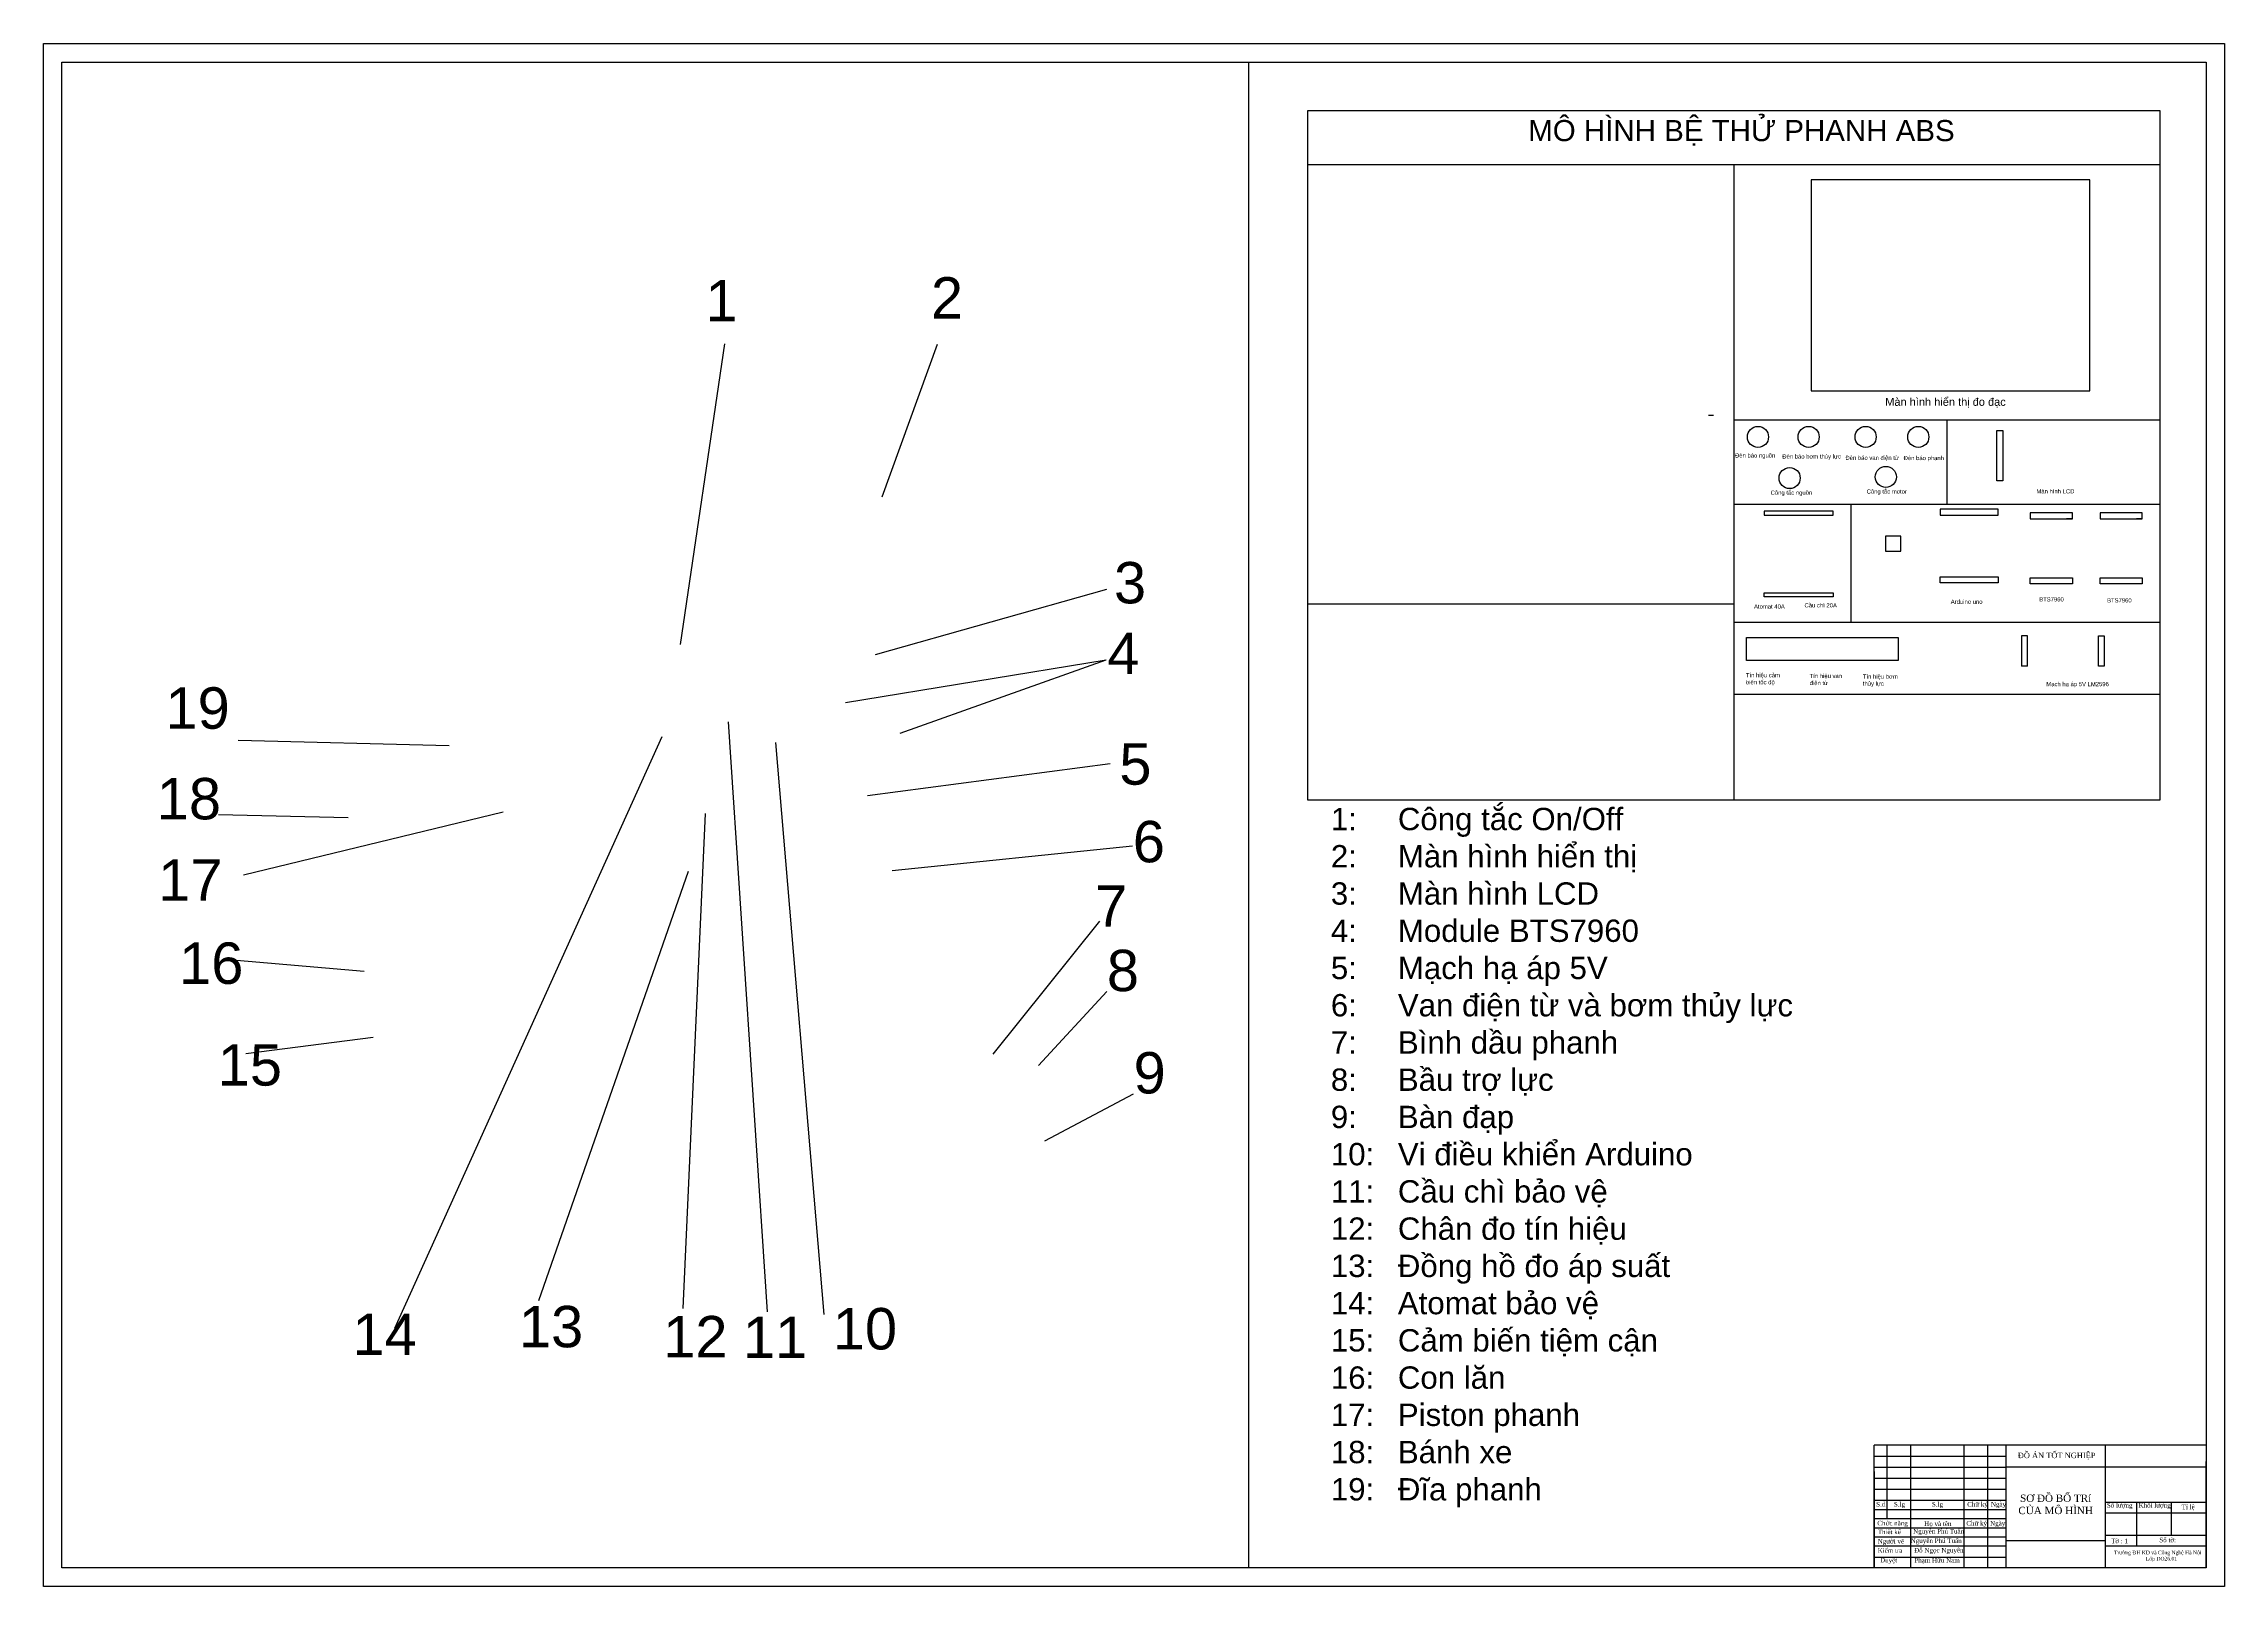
# Model space of a CAD drawing. Header units: millimetres. Extents: x 2941 to 39711, y -9887 to 8247.
# Drawn here: x 27575 to 38595, y -9887 to -2093 of the extents above; entities that cross this region are included whole.
import ezdxf

# ---------------------------------------------------------------- set-up
doc = ezdxf.new("R2010")
doc.units = ezdxf.units.MM
doc.layers.add('AM_0', color=7, linetype='Continuous', lineweight=50)
doc.styles.get("Standard").update_dxf_attribs({"font": 'arial.ttf'})

msp = doc.modelspace()

# ---------------------------------------------------------------- linework, layer by layer
for p, q in [((33665, -9794), (33665, -2186)), ((38270, -2432), (38227, -2432)), ((38270, -2432), (38270, -2432)), ((33962, -2703), (38270, -2703)), ((36116, -2703), (36116, -5914)), ((30793, -5129), (31018, -3609)), ((31813, -4383), (32093, -3611)), ((36116, -3993), (38270, -3993)), ((37193, -3993), (37193, -4334)), ((37445, -4302), (37445, -4047)), ((37445, -4047), (37475, -4047)), ((37475, -4047), (37475, -4302)), ((37193, -4334), (37193, -4419)), ((37475, -4302), (37445, -4302)), ((36116, -4419), (37193, -4419)), ((36618, -4455), (36270, -4455)), ((36270, -4455), (36270, -4476)), ((36270, -4476), (36618, -4476)), ((36618, -4476), (36618, -4455)), ((36707, -4419), (36707, -4931)), ((37452, -4445), (37159, -4445)), ((37159, -4445), (37159, -4475)), ((37159, -4475), (37452, -4475)), ((37193, -4419), (38270, -4419)), ((37452, -4475), (37452, -4445)), ((37827, -4464), (37614, -4464)), ((37614, -4464), (37614, -4494)), ((37614, -4494), (37827, -4494)), ((37827, -4494), (37797, -4494)), ((37827, -4494), (37827, -4464)), ((38180, -4464), (37967, -4464)), ((37967, -4464), (37967, -4494)), ((37967, -4494), (38180, -4494)), ((38180, -4494), (38150, -4494)), ((38180, -4494), (38180, -4464)), ((37159, -4787), (37452, -4787)), ((37159, -4817), (37159, -4787)), ((37452, -4817), (37159, -4817)), ((37452, -4787), (37452, -4817)), ((37614, -4792), (37827, -4792)), ((37614, -4822), (37614, -4792)), ((37827, -4822), (37614, -4822)), ((37827, -4792), (37827, -4822)), ((37967, -4792), (38180, -4792)), ((37967, -4822), (37967, -4792)), ((38180, -4822), (37967, -4822)), ((38180, -4792), (38180, -4822)), ((31779, -5180), (32948, -4849)), ((33962, -4923), (36116, -4923)), ((36270, -4867), (36618, -4867)), ((36270, -4888), (36270, -4867)), ((36618, -4888), (36270, -4888)), ((36618, -4867), (36618, -4888)), ((36707, -4931), (36707, -5016)), ((38270, -5914), (38270, -4849)), ((36116, -5016), (38270, -5016)), ((37600, -5085), (37570, -5085)), ((37570, -5085), (37570, -5238)), ((37600, -5238), (37600, -5085)), ((37958, -5238), (37958, -5085)), ((37958, -5085), (37988, -5085)), ((37988, -5085), (37988, -5238)), ((31628, -5421), (32945, -5207)), ((31903, -5577), (32945, -5207)), ((37600, -5238), (37570, -5238)), ((37988, -5238), (37958, -5238)), ((38270, -5381), (36116, -5381)), ((38270, -5914), (38270, -5381)), ((29624, -5640), (28558, -5614)), ((30699, -5596), (29348, -8584)), ((31035, -5519), (31231, -8500)), ((31273, -5624), (31518, -8514)), ((31739, -5891), (32964, -5730)), ((29114, -6005), (28459, -5989)), ((29898, -5976), (28586, -6294)), ((30919, -5982), (30805, -8484)), ((31863, -6270), (33077, -6146)), ((30832, -6275), (30076, -8444)), ((32374, -7199), (32913, -6526)), ((29195, -6781), (28512, -6722)), ((32603, -7255), (32948, -6881)), ((29240, -7115), (28597, -7197)), ((32634, -7637), (33083, -7398))]:
    msp.add_line(p, q)
at = {"color": 1}
msp.add_line((35988, -3970), (36014, -3970), dxfattribs=at)
for points in [[(33962, -5914), (38270, -5914), (38270, -2432), (33962, -2432)], [(36507, -3847), (37914, -3847), (37914, -2782), (36507, -2782)], [(36882, -4658), (36959, -4658), (36959, -4581), (36882, -4581)], [(36180, -5094), (36947, -5094), (36947, -5210), (36180, -5210)]]:
    msp.add_lwpolyline(points, close=True)
for centre in [(36238, -4080), (36494, -4080), (36782, -4080), (37048, -4080), (36398, -4288), (36884, -4282)]:
    msp.add_circle(centre, 53.3)
at = {"layer": 'AM_0', "lineweight": -2}
for p, q in [((36825, -9794), (36825, -9174)), ((37992, -9174), (36825, -9174)), ((37992, -9174), (36825, -9174)), ((36825, -9229), (37492, -9229)), ((36889, -9174), (36889, -9544)), ((37010, -9794), (37010, -9174)), ((37279, -9794), (37279, -9174)), ((37399, -9794), (37399, -9174)), ((37492, -9794), (37492, -9174)), ((38502, -9174), (37992, -9174)), ((37992, -9174), (37992, -9294)), ((38502, -9174), (37992, -9174)), ((36825, -9285), (37492, -9285)), ((36825, -9307), (36825, -9794)), ((36825, -9340), (37492, -9340)), ((38502, -9285), (37492, -9285)), ((37992, -9257), (37992, -9424)), ((38502, -9424), (38502, -9257)), ((36825, -9396), (37492, -9396)), ((36825, -9452), (37492, -9452)), ((37492, -9794), (37492, -9424)), ((37992, -9424), (37992, -9794)), ((37992, -9461), (38502, -9461)), ((38150, -9461), (38150, -9683)), ((38326, -9461), (38326, -9628)), ((38502, -9794), (38502, -9424)), ((36825, -9498), (37492, -9498)), ((36825, -9544), (37492, -9544)), ((37992, -9516), (38250, -9516)), ((38250, -9516), (38502, -9516)), ((36825, -9591), (37492, -9591)), ((36825, -9637), (37492, -9637)), ((36825, -9683), (37492, -9683)), ((37492, -9655), (37992, -9655)), ((37992, -9628), (38502, -9628)), ((37992, -9683), (38502, -9683)), ((36825, -9739), (37492, -9739))]:
    msp.add_line(p, q, dxfattribs=at)
for points in [[(27575, -9887), (27575, -2093), (38595, -2093), (38595, -9887), (27575, -9887)], [(27668, -9794), (27668, -2186), (38502, -2186), (38502, -9794)]]:
    msp.add_lwpolyline(points, close=True, dxfattribs=at)

# ---------------------------------------------------------------- texts
at = {"attachment_point": 1}
for s, width, gutter_width, insert, char_height in [('MÔ HÌNH BỆ THỬ PHANH ABS', 2248.75, 533, (35077, -2479), 106.64), ('1', 209.25, 1046, (30920, -3287), 209), ('2', 209.25, 1046, (32059, -3273), 209), ('Màn hình hiển thị đo đạc', 616.28, 199, (36881, -3883), 39.81), ('Đèn báo nguồn', 255.71, 107, (36122, -4163), 21.31), ('Đèn báo bơm thủy lực', 295.11, 107, (36361, -4168), 21.31), ('Đèn báo van điện từ', 331.34, 107, (36680, -4175), 21.31), ('Đèn báo phanh', 255.71, 107, (36974, -4176), 21.31), ('Công tắc nguồn', 255.71, 107, (36302, -4351), 21.31), ('Công tắc motor', 255.71, 107, (36787, -4345), 21.31), ('Màn hình LCD ', 577.01, 107, (37645, -4344), 21.31), ('3', 209.25, 1046, (32984, -4712), 209), ('Atomat 40A', 255.71, 107, (36218, -4926), 21.3), ('Cầu chì 20A', 255.71, 107, (36473, -4920), 21.31), ('Arduino uno', 322.94, 107, (37212, -4902), 21.31), ('BTS7960', 322.94, 107, (37659, -4890), 21.3), ('BTS7960', 322.94, 107, (38002, -4895), 21.3), ('4', 209.25, 1046, (32950, -5069), 209), ('Tín hiệu cảm biến tốc độ', 179.84, 107, (36177, -5273), 21.31), ('Tín hiệu van điện từ', 168.4, 107, (36499, -5277), 21.31), ('Tín hiệu bơm thủy lực', 188.17, 107, (36768, -5280), 21.31), ('19', 209.25, 1046, (28191, -5345), 209.2), ('Mạch hạ áp 5V LM2596', 322.94, 107, (37695, -5318), 21.31), ('5', 209.25, 1046, (33011, -5628), 209), ('18', 209.25, 1046, (28147, -5803), 209.2), ('6', 209.25, 1046, (33079, -6020), 209), ('17', 209.25, 1046, (28154, -6214), 209.2), ('7', 209.25, 1046, (32889, -6346), 209), ('16', 209.25, 1046, (28260, -6634), 209.2), ('8', 209.25, 1046, (32948, -6671), 209), ('15', 209.25, 1046, (28455, -7148), 209.2), ('9', 209.25, 1046, (33083, -7188), 209), ('13', 209.25, 1046, (29977, -8470), 209.2), ('10', 209.25, 1046, (31563, -8481), 209.2), ('14', 209.25, 1046, (29136, -8509), 209.2), ('12', 209.25, 1046, (30706, -8521), 209.2), ('11', 209.25, 1046, (31109, -8524), 209.2)]:
    msp.add_mtext_dynamic_manual_height_columns(s, width=width, gutter_width=gutter_width, heights=[0], dxfattribs=dict(at, insert=insert, char_height=char_height))
at = {"insert": (33967, -5954), "char_height": 112.85, "width": 2480.2, "attachment_point": 1}
msp.add_mtext('\\pxi-3,l4,t4;1:^ICông tắc On/Off\\P2:^IMàn hình hiển thị\\P3:^IMàn hình LCD\\P4:^IModule BTS7960\\P5:^IMạch hạ áp 5V\\P6:^IVan điện từ và bơm thủy lực\\P7:^IBình dầu phanh\\P8:^IBầu trợ lực\\P9:^IBàn đạp\\P10:^IVi điều khiển Arduino\\P11:^ICầu chì bảo vệ\\P12:^IChân đo tín hiệu\\P13:^IĐồng hồ đo áp suất\\P14:^IAtomat bảo vệ\\P15:^ICảm biến tiệm cận\\P16:^ICon lăn\\P17:^IPiston phanh\\P18:^IBánh xe\\P19:^IĐĩa phanh', dxfattribs=at)
at = {"layer": 'AM_0', "lineweight": -2, "attachment_point": 5}
for s, insert, char_height, width in [('{\\fTimes New Roman|b0|i0|c0|p18;ĐỒ ÁN \\fTimes New Roman|b0|i0|c163|p18;TỐT NGHIỆP}', (37747, -9229), 27.8, 490.6), ('{\\fTimes New Roman|b0|i0|c0|p18;SƠ ĐỒ BỐ TRí CỦA MÔ HÌNH}', (37742, -9473), 37.07, 472.11)]:
    msp.add_mtext(s, dxfattribs=dict(at, insert=insert, char_height=char_height, width=width))
at = {"layer": 'AM_0', "lineweight": -2, "attachment_point": 1}
for s, width, insert, char_height in [('{\\fTimes New Roman|b0|i0|c0|p18;\\C7;S.d}', 49.61, (36835, -9461), 23.17), ('{\\fTimes New Roman|b0|i0|c0|p18;\\C7;S.lg}', 54.89, (36925, -9461), 23.17), ('{\\fTimes New Roman|b0|i0|c0|p18;\\C7;S.lg}', 158.71, (37117, -9461), 23.17), ('{\\fTimes New Roman|b0|i0|c0|p18;\\C7;Chữ ký}', 158.71, (37295, -9461), 23.17), ('{\\fTimes New Roman|b0|i0|c0|p18;\\C7;Ngày}', 158.71, (37415, -9461), 23.17), ('{\\fTimes New Roman|b0|i0|c0|p18;\\C7;Số lượng}', 158.71, (38001, -9466), 23.17), ('{\\fTimes New Roman|b0|i0|c0|p18;\\C7;Khối lượng}', 158.71, (38161, -9466), 23.17), ('{\\fTimes New Roman|b0|i0|c0|p18;\\C7;Tỉ lệ}', 158.71, (38379, -9474), 23.17), ('{\\fTimes New Roman|b0|i0|c0|p18;\\C7;Chức năng}', 158.71, (36841, -9556), 23.17), ('{\\fTimes New Roman|b0|i0|c0|p18;\\C7;Họ và tên}', 158.71, (37078, -9559), 23.17), ('{\\fTimes New Roman|b0|i0|c0|p18;\\C7;Chữ ký}', 158.71, (37291, -9557), 23.17), ('{\\fTimes New Roman|b0|i0|c0|p18;\\C7;Ngày}', 158.71, (37411, -9557), 23.17), ('{\\fTimes New Roman|b0|i0|c0|p18;\\C7;Thiết kế}', 158.71, (36843, -9600), 23.17), ('{\\fTimes New Roman|b0|i0|c0|p18;\\C7;Người vẽ}', 158.71, (36843, -9648), 23.17), ('{\\fTimes New Roman|b0|i0|c0|p18;\\C7;Kiểm tra}', 158.71, (36843, -9694), 23.17), ('{\\fTimes New Roman|b0|i0|c0|p18;\\C7;Nguyễn Phú Tuấn}', 270.52, (37010, -9645), 23.17), ('{\\fTimes New Roman|b0|i0|c0|p18;\\C7;Nguyễn Phú Tuấn}', 270.52, (37022, -9597), 23.17), ('{\\fTimes New Roman|b0|i0|c0|p18;\\C7;Đỗ Ngọc Nguyên}', 270.52, (37027, -9693), 23.17), ('{\\fTimes New Roman|b0|i0|c0|p18;\\C7;Tờ : 1}', 158.71, (38022, -9646), 23.17), ('{\\fTimes New Roman|b0|i0|c0|p18;\\C7;Số tờ:}', 158.71, (38266, -9641), 23.17), ('{\\fTimes New Roman|b0|i0|c0|p18;\\C7;Duyệt}', 158.71, (36855, -9743), 23.17), ('{\\fTimes New Roman|b0|i0|c0|p18;\\C7;Phạm Hữu Nam}', 270.52, (37028, -9744), 23.17), ('{\\fTimes New Roman|b0|i0|c0|p18;\\C7;Trường ĐH KD và Công Nghệ Hà Nội\\P\\pxqc;Lớp DO26.0\\fTimes New Roman|b0|i0|c163|p18;1\\H1.85758x; }', 479.6, (38037, -9707), 18.54)]:
    msp.add_mtext_dynamic_manual_height_columns(s, width=width, gutter_width=116, heights=[0], dxfattribs=dict(at, insert=insert, char_height=char_height))

doc.saveas('drawing.dxf')
